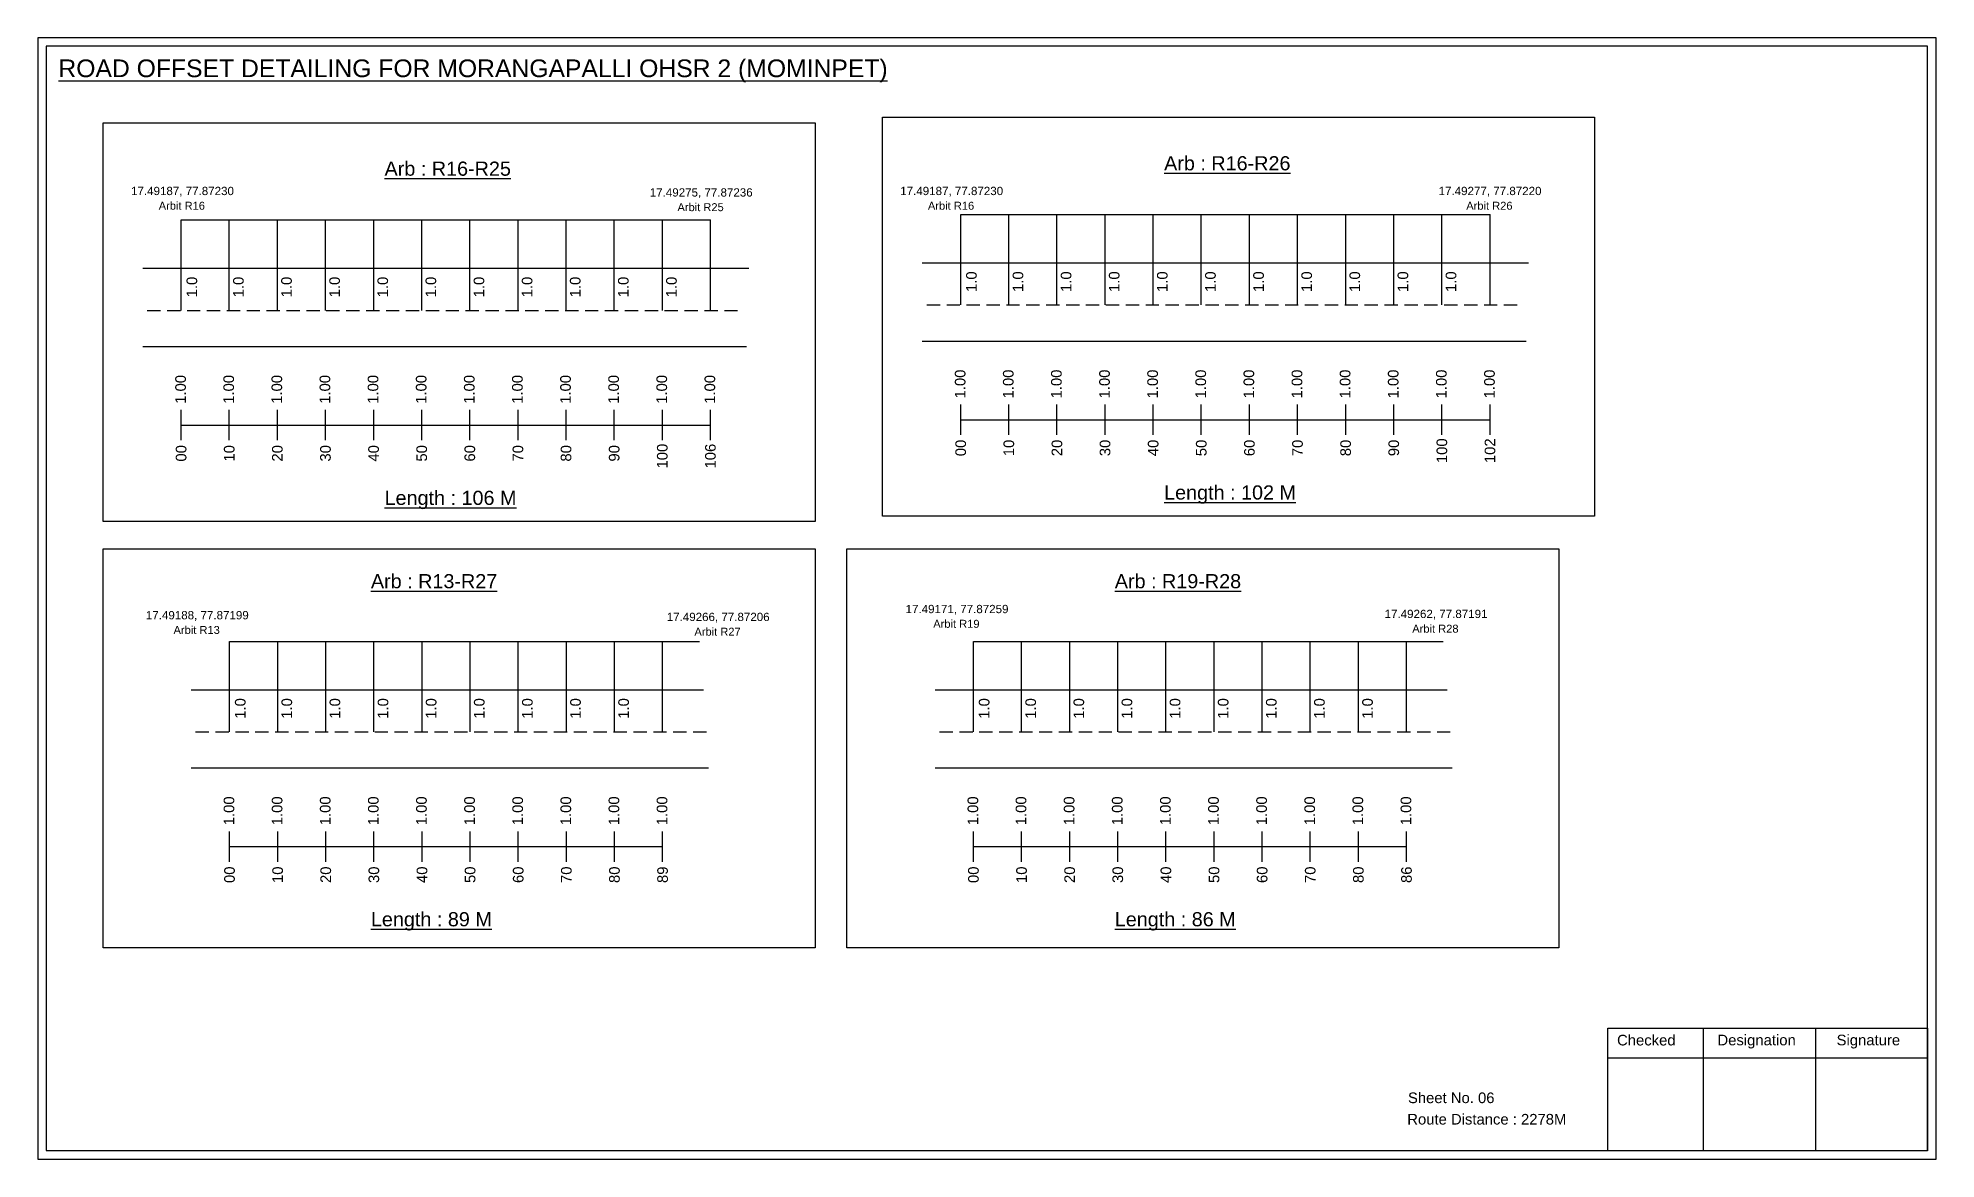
# Model space of a CAD drawing. Header units: inches. Extents: x 2380 to 8136, y 269 to 3641.
# Drawn here: x 6422 to 6959, y 272 to 588 of the extents above; entities that cross this region are included whole.
import ezdxf

# ---------------------------------------------------------------- set-up
doc = ezdxf.new("R2010")
doc.units = ezdxf.units.IN
doc.header["$MEASUREMENT"] = 0
doc.linetypes.add('DASHED2', pattern=[0.375, 0.25, -0.125])
doc.layers.add('PDF_Geometry', color=7, linetype='Continuous')
doc.layers.add('PDF_Text', color=5, linetype='Continuous')
doc.styles.add('PDF Arial', font='arial.ttf')
doc.styles.get("Standard").update_dxf_attribs({"font": 'arial.ttf'})

msp = doc.modelspace()

# ---------------------------------------------------------------- texts
at = {"color": 242, "true_color": 0xcd2027}
for s, height, p in [('%%UROAD OFFSET DETAILING FOR MORANGAPALLI OHSR 2 (MOMINPET)', 5, (6428.22, 577.37)), ('%%UArb : R16-R25', 4, (6520.41, 549.52)), ('%%UArb : R16-R26', 4, (6740.74, 551.04)), ('%%ULength : 102 M', 4, (6740.74, 458.04)), ('%%ULength : 106 M', 4, (6520.41, 456.52)), ('%%UArb : R13-R27', 4, (6516.55, 432.97)), ('%%UArb : R19-R28', 4, (6726.8, 432.97)), ('%%ULength : 89 M', 4, (6516.55, 337.47)), ('%%ULength : 86 M', 4, (6726.8, 337.47))]:
    msp.add_text(s, height=height, dxfattribs=at).set_placement(p)
at = {"color": 5}
for s, height, p in [('17.49187, 77.87230', 2.34, (6448.75, 544.05)), ('Arbit R16', 2.246, (6456.57, 539.92)), ('17.49275, 77.87236', 2.34, (6595.37, 543.63)), ('Arbit R25', 2.246, (6603.19, 539.51)), ('17.49187, 77.87230', 2.34, (6666.16, 544.05)), ('Arbit R16', 2.246, (6673.98, 539.92)), ('17.49277, 77.87220', 2.34, (6818.32, 544.05)), ('Arbit R26', 2.246, (6826.14, 539.92)), ('17.49188, 77.87199', 2.34, (6452.94, 424.2)), ('17.49266, 77.87206', 2.34, (6600.16, 423.71)), ('17.49171, 77.87259', 2.34, (6667.67, 425.94)), ('Arbit R19', 2.246, (6675.49, 421.81)), ('17.49262, 77.87191', 2.34, (6803.06, 424.56)), ('Arbit R13', 2.246, (6460.76, 420.07)), ('Arbit R27', 2.246, (6607.98, 419.58)), ('Arbit R28', 2.246, (6810.88, 420.43))]:
    msp.add_text(s, height=height, dxfattribs=at).set_placement(p)
for p in [(6467.44, 515.16), (6480.59, 515.16), (6494.19, 515.16), (6507.79, 515.16), (6521.39, 515.16), (6534.99, 515.16), (6548.59, 515.16), (6562.19, 515.16), (6575.79, 515.16), (6589.39, 515.16), (6602.99, 515.16), (6687.77, 516.68), (6700.93, 516.68), (6714.53, 516.68), (6728.13, 516.68), (6741.73, 516.68), (6755.33, 516.68), (6768.93, 516.68), (6782.53, 516.68), (6796.13, 516.68), (6809.73, 516.68), (6823.33, 516.68), (6481.12, 396.1), (6494.27, 396.1), (6507.87, 396.1), (6521.47, 396.1), (6535.07, 396.1), (6548.67, 396.1), (6562.27, 396.1), (6575.87, 396.1), (6589.47, 396.1), (6691.37, 396.1), (6704.53, 396.1), (6718.13, 396.1), (6731.73, 396.1), (6745.33, 396.1), (6758.93, 396.1), (6772.53, 396.1), (6786.13, 396.1), (6799.73, 396.1)]:
    msp.add_text('1.0', height=3, rotation=90).set_placement(p)
at = {"color": 217, "true_color": 0x93278f}
for s, p in [('1.00', (6684.59, 486.6)), ('1.00', (6698.19, 486.6)), ('1.00', (6711.79, 486.6)), ('1.00', (6725.39, 486.6)), ('1.00', (6738.99, 486.6)), ('1.00', (6752.59, 486.6)), ('1.00', (6766.19, 486.6)), ('1.00', (6779.79, 486.6)), ('1.00', (6793.39, 486.6)), ('1.00', (6806.99, 486.6)), ('1.00', (6820.59, 486.6)), ('1.00', (6834.19, 486.6)), ('1.00', (6464.25, 485.08)), ('1.00', (6477.85, 485.08)), ('1.00', (6491.45, 485.08)), ('1.00', (6505.05, 485.08)), ('1.00', (6518.65, 485.08)), ('1.00', (6532.25, 485.08)), ('1.00', (6545.85, 485.08)), ('1.00', (6559.45, 485.08)), ('1.00', (6573.05, 485.08)), ('1.00', (6586.65, 485.08)), ('1.00', (6600.25, 485.08)), ('1.00', (6613.85, 485.08)), ('00', (6464.4, 468.76)), ('10', (6478, 468.76)), ('20', (6491.6, 468.76)), ('30', (6505.2, 468.76)), ('40', (6518.8, 468.76)), ('50', (6532.4, 468.76)), ('60', (6546, 468.76)), ('70', (6559.6, 468.76)), ('80', (6573.2, 468.76)), ('90', (6586.8, 468.76)), ('100', (6600.4, 466.81)), ('106', (6614, 466.81)), ('00', (6684.74, 470.28)), ('10', (6698.34, 470.28)), ('20', (6711.94, 470.28)), ('30', (6725.54, 470.28)), ('40', (6739.14, 470.28)), ('50', (6752.74, 470.28)), ('60', (6766.34, 470.28)), ('70', (6779.94, 470.28)), ('80', (6793.54, 470.28)), ('90', (6807.14, 470.28)), ('100', (6820.74, 468.33)), ('102', (6834.34, 468.33)), ('1.00', (6477.93, 366.02)), ('1.00', (6491.53, 366.02)), ('1.00', (6505.13, 366.02)), ('1.00', (6518.73, 366.02)), ('1.00', (6532.33, 366.02)), ('1.00', (6545.93, 366.02)), ('1.00', (6559.53, 366.02)), ('1.00', (6573.13, 366.02)), ('1.00', (6586.73, 366.02)), ('1.00', (6600.33, 366.02)), ('1.00', (6688.19, 366.02)), ('1.00', (6701.79, 366.02)), ('1.00', (6715.39, 366.02)), ('1.00', (6728.99, 366.02)), ('1.00', (6742.59, 366.02)), ('1.00', (6756.19, 366.02)), ('1.00', (6769.79, 366.02)), ('1.00', (6783.39, 366.02)), ('1.00', (6796.99, 366.02)), ('1.00', (6810.59, 366.02)), ('00', (6478.08, 349.7)), ('10', (6491.68, 349.7)), ('20', (6505.28, 349.7)), ('30', (6518.88, 349.7)), ('40', (6532.48, 349.7)), ('50', (6546.08, 349.7)), ('60', (6559.68, 349.7)), ('70', (6573.28, 349.7)), ('80', (6586.88, 349.7)), ('89', (6600.48, 349.7)), ('00', (6688.34, 349.7)), ('10', (6701.94, 349.7)), ('20', (6715.54, 349.7)), ('30', (6729.14, 349.7)), ('40', (6742.74, 349.7)), ('50', (6756.34, 349.7)), ('60', (6769.94, 349.7)), ('70', (6783.54, 349.7)), ('80', (6797.14, 349.7)), ('86', (6810.74, 349.7))]:
    msp.add_text(s, height=3, rotation=90, dxfattribs=at).set_placement(p)
for s, p in [('Sheet No. 06', (6809.66, 287.52)), ('Route Distance : 2278M', (6809.47, 281.47))]:
    msp.add_text(s, height=3).set_placement(p)
at = {"layer": 'PDF_Text', "color": 7, "attachment_point": 7, "style": 'PDF Arial'}
for s, insert, char_height in [('Checked', (6868.76, 303.77), 3.001), ('Designation', (6897.14, 302.94), 3.0006), ('Signature', (6930.82, 302.94), 3.001)]:
    msp.add_mtext(s, dxfattribs=dict(at, insert=insert, char_height=char_height))

# ---------------------------------------------------------------- linework, layer by layer
at = {"color": 5}
for p, q in [((6462.93, 537.02), (6612.53, 537.02)), ((6683.26, 538.54), (6832.86, 538.54)), ((6476.61, 417.96), (6609.38, 417.96)), ((6686.86, 417.96), (6819.64, 417.96))]:
    msp.add_line(p, q, dxfattribs=at)
for p, q in [((6462.93, 511.48), (6462.93, 537.02)), ((6476.53, 511.48), (6476.53, 537.02)), ((6490.13, 511.48), (6490.13, 537.02)), ((6503.73, 511.48), (6503.73, 537.02)), ((6517.33, 511.48), (6517.33, 537.02)), ((6530.93, 511.48), (6530.93, 537.02)), ((6544.53, 511.48), (6544.53, 537.02)), ((6558.13, 511.48), (6558.13, 537.02)), ((6571.73, 511.48), (6571.73, 537.02)), ((6585.33, 511.48), (6585.33, 537.02)), ((6598.93, 511.48), (6598.93, 537.02)), ((6612.53, 511.48), (6612.53, 537.02)), ((6683.26, 513), (6683.26, 538.54)), ((6696.86, 513), (6696.86, 538.54)), ((6710.46, 513), (6710.46, 538.54)), ((6724.06, 513), (6724.06, 538.54)), ((6737.66, 513), (6737.66, 538.54)), ((6751.26, 513), (6751.26, 538.54)), ((6764.86, 513), (6764.86, 538.54)), ((6778.46, 513), (6778.46, 538.54)), ((6792.06, 513), (6792.06, 538.54)), ((6805.66, 513), (6805.66, 538.54)), ((6819.26, 513), (6819.26, 538.54)), ((6832.86, 513), (6832.86, 538.54)), ((6452.05, 523.37), (6623.4, 523.37)), ((6672.39, 524.89), (6843.74, 524.89)), ((6622.71, 501.18), (6452.05, 501.18)), ((6843.05, 502.7), (6672.39, 502.7)), ((6476.61, 392.42), (6476.61, 417.96)), ((6490.21, 392.42), (6490.21, 417.96)), ((6503.81, 392.42), (6503.81, 417.96)), ((6517.41, 392.42), (6517.41, 417.96)), ((6531.01, 392.42), (6531.01, 417.96)), ((6544.61, 392.42), (6544.61, 417.96)), ((6558.21, 392.42), (6558.21, 417.96)), ((6571.81, 392.42), (6571.81, 417.96)), ((6585.41, 392.42), (6585.41, 417.96)), ((6599.01, 392.42), (6599.01, 417.96)), ((6686.86, 392.42), (6686.86, 417.96)), ((6700.46, 392.42), (6700.46, 417.96)), ((6714.06, 392.42), (6714.06, 417.96)), ((6727.66, 392.42), (6727.66, 417.96)), ((6741.26, 392.42), (6741.26, 417.96)), ((6754.86, 392.42), (6754.86, 417.96)), ((6768.46, 392.42), (6768.46, 417.96)), ((6782.06, 392.42), (6782.06, 417.96)), ((6795.66, 392.42), (6795.66, 417.96)), ((6809.26, 392.42), (6809.26, 417.96)), ((6465.73, 404.31), (6610.51, 404.31)), ((6675.99, 404.31), (6820.77, 404.31)), ((6611.93, 382.12), (6465.73, 382.12)), ((6822.18, 382.12), (6675.99, 382.12))]:
    msp.add_line(p, q)
at = {"linetype": 'DASHED2', "ltscale": 15}
for p, q in [((6453.32, 511.48), (6620.92, 511.48)), ((6673.66, 513), (6841.26, 513)), ((6467, 392.42), (6611.36, 392.42)), ((6677.26, 392.42), (6821.62, 392.42))]:
    msp.add_line(p, q, dxfattribs=at)
at = {"color": 217, "true_color": 0x93278f}
for p, q in [((6462.93, 474.78), (6462.93, 483.34)), ((6476.53, 474.78), (6476.53, 483.34)), ((6490.13, 474.78), (6490.13, 483.34)), ((6503.73, 474.78), (6503.73, 483.34)), ((6517.33, 474.78), (6517.33, 483.34)), ((6530.93, 474.78), (6530.93, 483.34)), ((6544.53, 474.78), (6544.53, 483.34)), ((6558.13, 474.78), (6558.13, 483.34)), ((6571.73, 474.78), (6571.73, 483.34)), ((6585.33, 474.78), (6585.33, 483.34)), ((6598.93, 474.78), (6598.93, 483.34)), ((6612.53, 474.78), (6612.53, 483.34)), ((6683.26, 476.31), (6683.26, 484.86)), ((6696.86, 476.31), (6696.86, 484.86)), ((6710.46, 476.31), (6710.46, 484.86)), ((6724.06, 476.31), (6724.06, 484.86)), ((6737.66, 476.31), (6737.66, 484.86)), ((6751.26, 476.31), (6751.26, 484.86)), ((6764.86, 476.31), (6764.86, 484.86)), ((6778.46, 476.31), (6778.46, 484.86)), ((6792.06, 476.31), (6792.06, 484.86)), ((6805.66, 476.31), (6805.66, 484.86)), ((6819.26, 476.31), (6819.26, 484.86)), ((6832.86, 476.31), (6832.86, 484.86)), ((6462.93, 479.05), (6612.53, 479.08)), ((6683.26, 480.57), (6832.86, 480.6)), ((6476.61, 355.72), (6476.61, 364.28)), ((6476.61, 359.99), (6599.01, 360.02)), ((6490.21, 355.72), (6490.21, 364.28)), ((6503.81, 355.72), (6503.81, 364.28)), ((6517.41, 355.72), (6517.41, 364.28)), ((6531.01, 355.72), (6531.01, 364.28)), ((6544.61, 355.72), (6544.61, 364.28)), ((6558.21, 355.72), (6558.21, 364.28)), ((6571.81, 355.72), (6571.81, 364.28)), ((6585.41, 355.72), (6585.41, 364.28)), ((6599.01, 355.72), (6599.01, 364.28)), ((6686.86, 355.72), (6686.86, 364.28)), ((6686.86, 359.99), (6809.26, 360.02)), ((6700.46, 355.72), (6700.46, 364.28)), ((6714.06, 355.72), (6714.06, 364.28)), ((6727.66, 355.72), (6727.66, 364.28)), ((6741.26, 355.72), (6741.26, 364.28)), ((6754.86, 355.72), (6754.86, 364.28)), ((6768.46, 355.72), (6768.46, 364.28)), ((6782.06, 355.72), (6782.06, 364.28)), ((6795.66, 355.72), (6795.66, 364.28)), ((6809.26, 355.72), (6809.26, 364.28))]:
    msp.add_line(p, q, dxfattribs=at)
for points in [[(6440.83, 564.5), (6642.07, 564.5), (6642.07, 451.82), (6440.83, 451.82)], [(6661.17, 566.02), (6862.41, 566.02), (6862.41, 453.34), (6661.17, 453.34)], [(6440.83, 444.09), (6642.07, 444.09), (6642.07, 331.41), (6440.83, 331.41)], [(6651.09, 444.09), (6852.33, 444.09), (6852.33, 331.41), (6651.09, 331.41)]]:
    msp.add_lwpolyline(points, close=True)
at = {"layer": 'PDF_Geometry'}
for points in [[(6422.44, 588.44), (6422.44, 271.73), (6958.92, 271.73), (6958.92, 588.44)], [(6424.77, 586.11), (6424.77, 274.15), (6956.5, 274.15), (6956.5, 586.11)]]:
    msp.add_lwpolyline(points, close=True, dxfattribs=at)
at = {"layer": 'PDF_Geometry', "color": 242, "true_color": 0xcc1f26}
msp.add_lwpolyline([(6956.5, 274.05), (6866.16, 274.05), (6866.16, 308.66), (6956.5, 308.66)], close=True, dxfattribs=at)
for points in [[(6893.14, 308.66), (6893.14, 274.05)], [(6924.87, 308.66), (6924.87, 274.05)], [(6866.16, 300.29), (6956.5, 300.29)]]:
    msp.add_lwpolyline(points, dxfattribs=at)

msp.set_redraw_order([(e.dxf.handle, doc.entitydb.next_handle()) for e in msp.query("TEXT MTEXT ATTDEF DIMENSION ARC_DIMENSION")])  # texts and dimensions are drawn at this point

doc.saveas('drawing.dxf')
